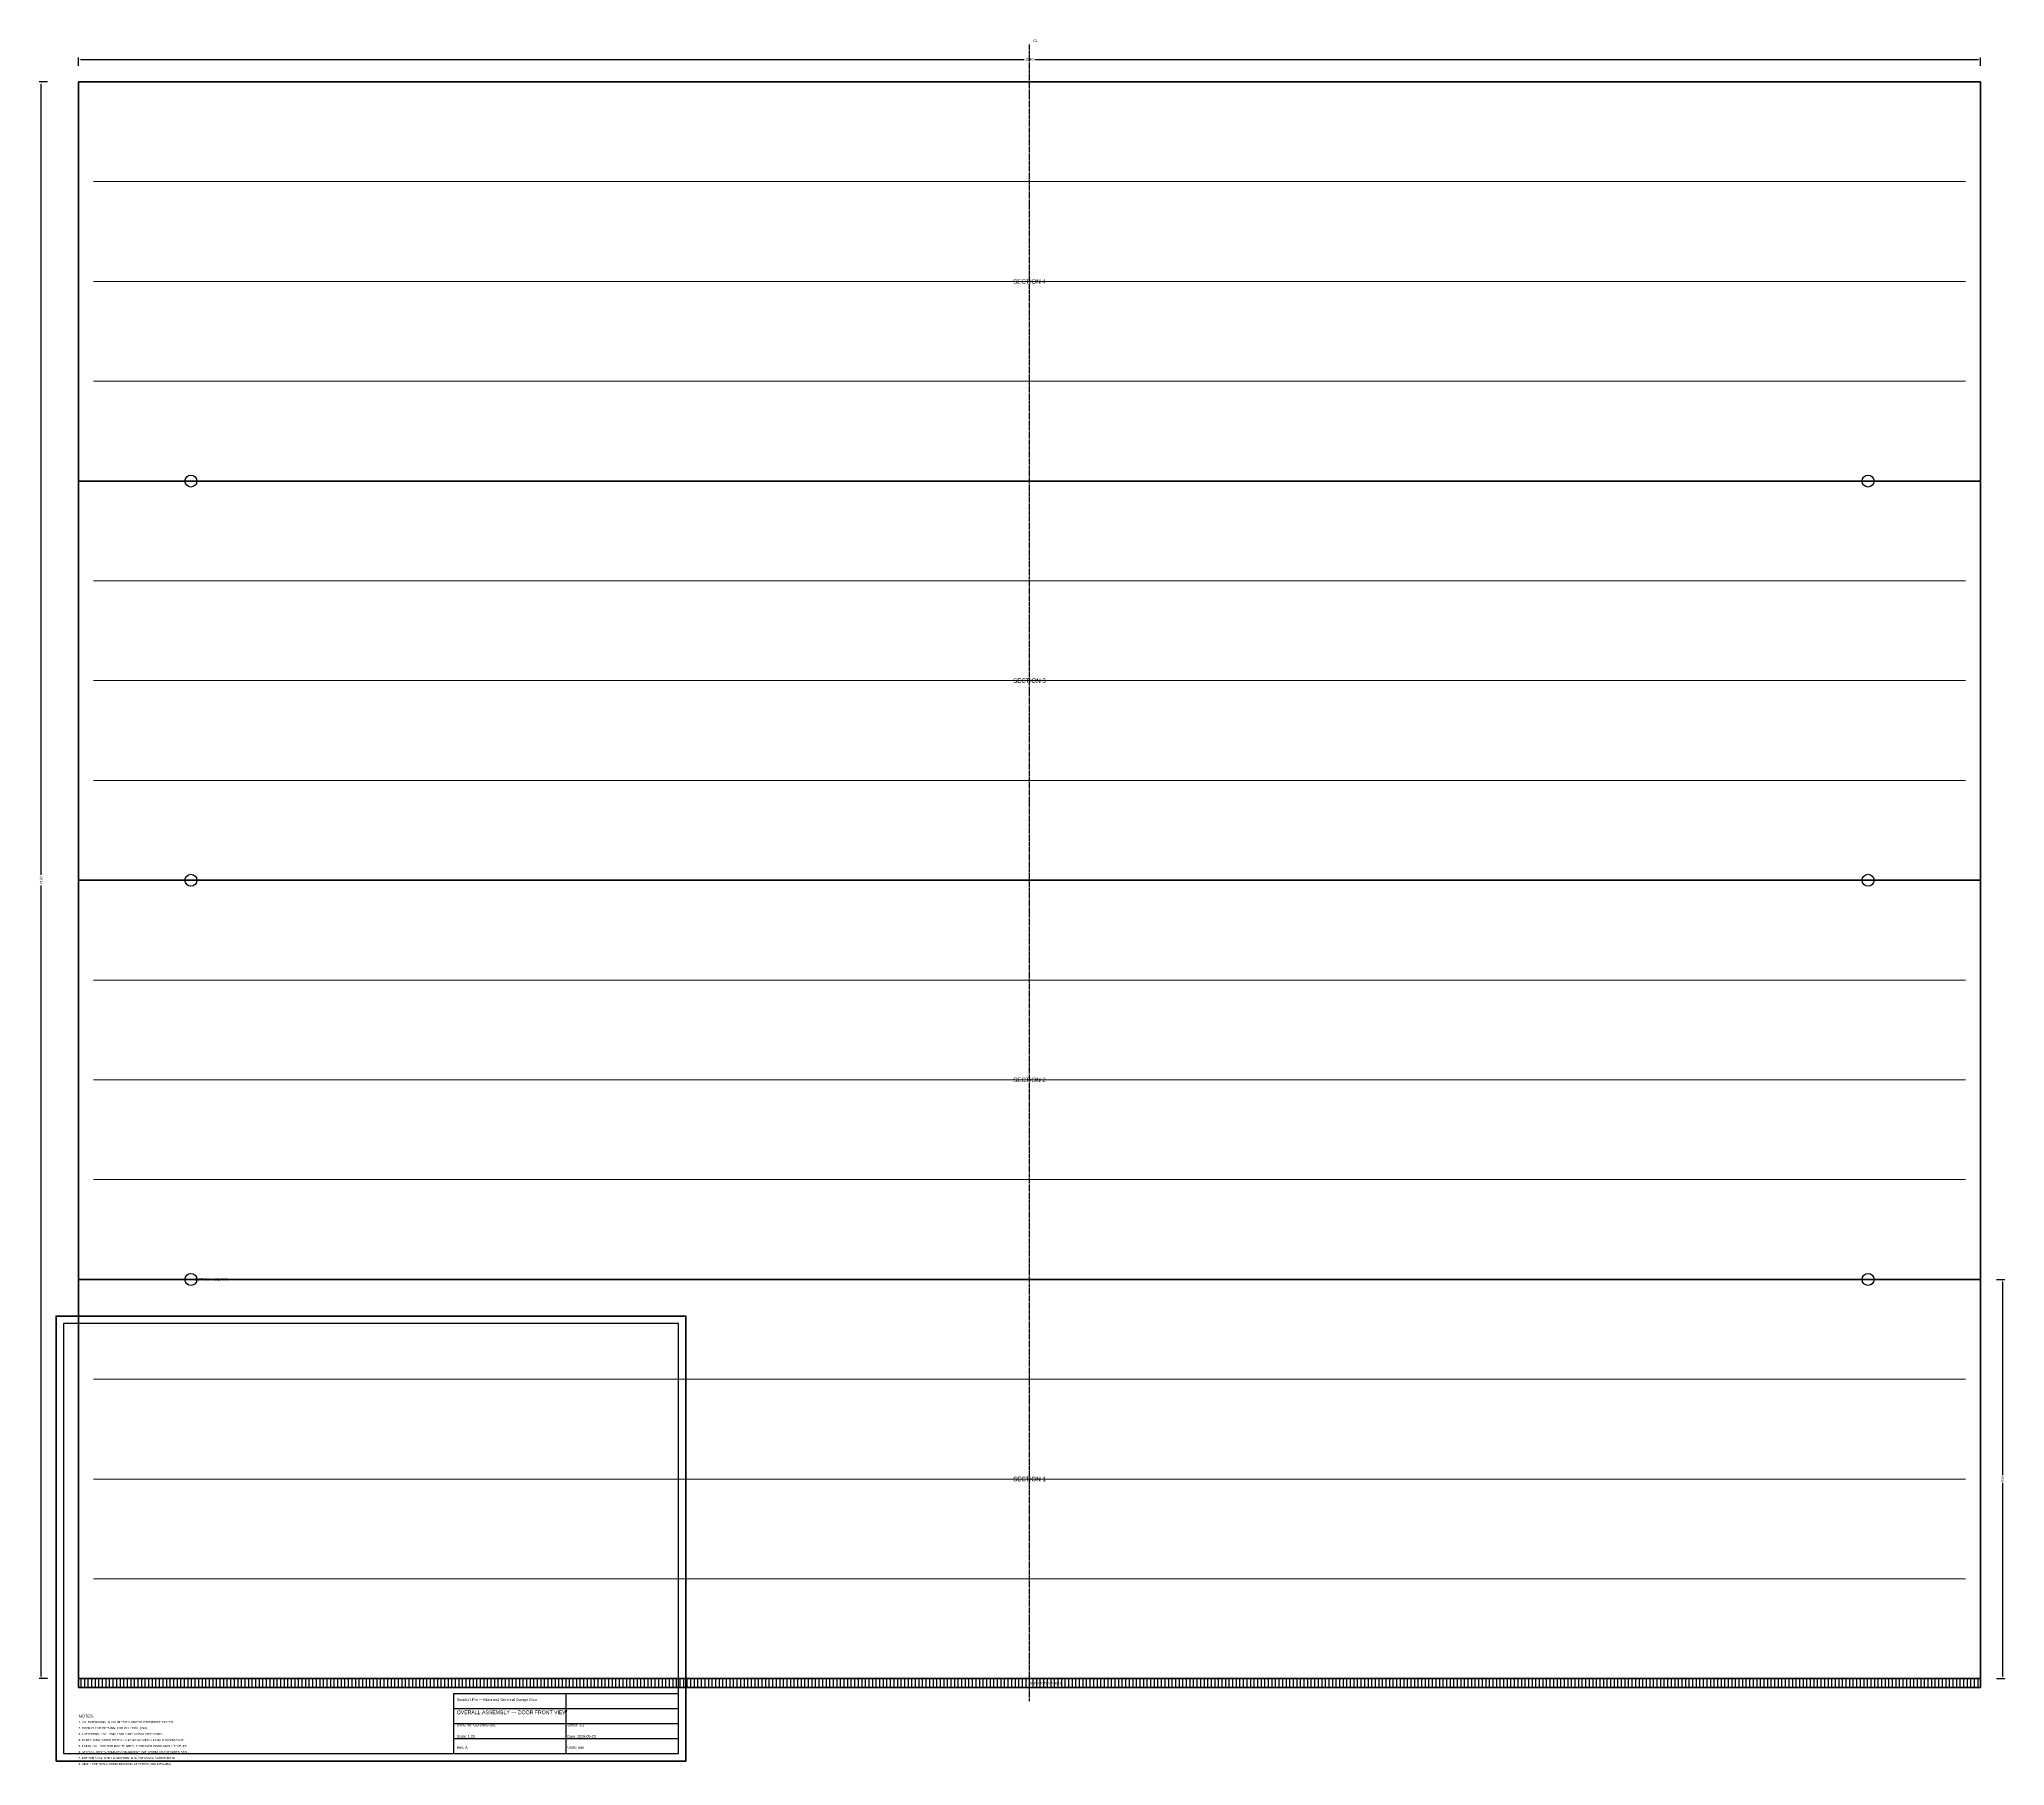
# Model space of a CAD drawing. Header units: millimetres. Extents: x -22 to 2602, y -6 to 2299.
import ezdxf
from ezdxf.enums import TextEntityAlignment as Align

# ---------------------------------------------------------------- set-up
doc = ezdxf.new("R2010")
doc.units = ezdxf.units.MM
doc.linetypes.add('CENTER', pattern=[5.08, 3.175, -0.635, 0.635, -0.635])
for name, color, linetype in [('ANNOTATION', 5, 'Continuous'), ('CENTER', 1, 'CENTER'), ('DIM', 2, 'Continuous'), ('HATCH', 8, 'Continuous'), ('NOTES', 3, 'Continuous'), ('OUTLINE', 7, 'Continuous'), ('TITLE', 6, 'Continuous')]:
    doc.layers.add(name, color=color, linetype=linetype)
doc.styles.add('OpenSansCondensed-Light', font='OpenSansCondensed-Light.ttf')
doc.dimstyles.get("Standard").update_dxf_attribs({"dimtxt": 3.5, "dimasz": 3, "dimexe": 2.5, "dimexo": 1.5, "dimgap": 1, "dimtad": 1, "dimcen": 2.5, "dimazin": 3, "dimtfac": 1, "dimtmove": 0, "dimatfit": 3})

# ---------------------------------------------------------------- blocks, each defined once
blk = doc.blocks.new('_CLOSEDFILLED')
at = {"color": 0, "linetype": 'BYBLOCK'}
blk.add_solid([(-1, 0.16), (0, 0), (-1, -0.16)], dxfattribs=at)
blk = doc.blocks.new('*D1')
for p, q in [((30, 2263.5), (30, 2274.5)), ((33, 2272), (1293, 2272)), ((1307, 2272), (2567, 2272)), ((2570, 2263.5), (2570, 2274.5))]:
    blk.add_line(p, q)
at = {"layer": 'Defpoints'}
for p in [(30, 2272), (30, 2262), (2570, 2262)]:
    blk.add_point(p, dxfattribs=at)
at = {"layer": 'DIM', "xscale": 3, "yscale": 3, "rotation": 180}
blk.add_blockref('_CLOSEDFILLED', (30, 2272), dxfattribs=at)
at = {"layer": 'DIM', "xscale": 3, "yscale": 3}
blk.add_blockref('_CLOSEDFILLED', (2570, 2272), dxfattribs=at)
at = {"layer": 'DIM', "insert": (1300, 2272), "char_height": 3.5, "attachment_point": 5, "style": 'OpenSansCondensed-Light'}
blk.add_mtext('2540', dxfattribs=at)
blk = doc.blocks.new('*D2')
for p, q in [((-11.5, 2242), (-22.5, 2242)), ((-20, 1183), (-20, 2239)), ((-20, 113), (-20, 1169)), ((-11.5, 110), (-22.5, 110))]:
    blk.add_line(p, q)
at = {"layer": 'Defpoints'}
for p in [(-10, 2242), (-20, 110), (-10, 110)]:
    blk.add_point(p, dxfattribs=at)
at = {"layer": 'DIM', "xscale": 3, "yscale": 3}
for p, rotation in [((-20, 2242), 90), ((-20, 110), 270)]:
    blk.add_blockref('_CLOSEDFILLED', p, dxfattribs=dict(at, rotation=rotation))
at = {"layer": 'DIM', "insert": (-20, 1176), "char_height": 3.5, "attachment_point": 5, "rotation": 90, "style": 'OpenSansCondensed-Light'}
blk.add_mtext('2132', dxfattribs=at)
blk = doc.blocks.new('*D3')
for p, q in [((2591.5, 643), (2602.5, 643)), ((2600, 381.75), (2600, 640)), ((2600, 113), (2600, 371.25)), ((2591.5, 110), (2602.5, 110))]:
    blk.add_line(p, q)
at = {"layer": 'Defpoints'}
for p in [(2590, 643), (2590, 110), (2600, 110)]:
    blk.add_point(p, dxfattribs=at)
at = {"layer": 'DIM', "xscale": 3, "yscale": 3}
for p, rotation in [((2600, 643), 90), ((2600, 110), 270)]:
    blk.add_blockref('_CLOSEDFILLED', p, dxfattribs=dict(at, rotation=rotation))
at = {"layer": 'DIM', "insert": (2600, 376.5), "char_height": 3.5, "attachment_point": 5, "rotation": 90, "style": 'OpenSansCondensed-Light'}
blk.add_mtext('533', dxfattribs=at)

msp = doc.modelspace()

# ---------------------------------------------------------------- hatches: boundary and pattern name
at = {"layer": 'HATCH'}
h = msp.add_hatch(dxfattribs=at)
h.set_pattern_fill('ANSI31', scale=1.5, angle=45)
h.paths.add_polyline_path([(30, 98), (2570, 98), (2570, 110), (30, 110)])

# ---------------------------------------------------------------- linework, layer by layer
at = {"layer": 'CENTER'}
msp.add_line((1300, 80), (1300, 2292), dxfattribs=at)
at = {"layer": 'OUTLINE', "lineweight": 13}
for p, q in [((50, 2108.75), (2550, 2108.75)), ((50, 1975.5), (2550, 1975.5)), ((50, 1842.25), (2550, 1842.25)), ((50, 1575.75), (2550, 1575.75)), ((50, 1442.5), (2550, 1442.5)), ((50, 1309.25), (2550, 1309.25)), ((50, 1042.75), (2550, 1042.75)), ((50, 909.5), (2550, 909.5)), ((50, 776.25), (2550, 776.25)), ((50, 509.75), (2550, 509.75)), ((50, 376.5), (2550, 376.5)), ((50, 243.25), (2550, 243.25))]:
    msp.add_line(p, q, dxfattribs=at)
at = {"layer": 'OUTLINE', "lineweight": 70}
for p, q in [((30, 1709), (2570, 1709)), ((30, 1176), (2570, 1176)), ((30, 643), (2570, 643))]:
    msp.add_line(p, q, dxfattribs=at)
at = {"layer": 'OUTLINE', "lineweight": 50}
for points in [[(30, 1709), (2570, 1709), (2570, 2242), (30, 2242), (30, 1709)], [(30, 1176), (2570, 1176), (2570, 1709), (30, 1709), (30, 1176)], [(30, 643), (2570, 643), (2570, 1176), (30, 1176), (30, 643)], [(30, 110), (2570, 110), (2570, 643), (30, 643), (30, 110)]]:
    msp.add_lwpolyline(points, dxfattribs=at)
at = {"layer": 'OUTLINE', "lineweight": 35}
msp.add_lwpolyline([(30, 98), (2570, 98), (2570, 110), (30, 110)], close=True, dxfattribs=at)
at = {"layer": 'OUTLINE'}
for centre in [(180, 1709), (2420, 1709), (180, 1176), (2420, 1176), (180, 643), (2420, 643)]:
    msp.add_circle(centre, 8, dxfattribs=at)
at = {"layer": 'TITLE'}
for p, q in [((531, 90), (831, 90)), ((531, 10), (531, 90)), ((681, 10), (681, 90)), ((531, 70), (831, 70)), ((531, 50), (831, 50)), ((531, 30), (831, 30)), ((531, 10), (831, 10))]:
    msp.add_line(p, q, dxfattribs=at)
at = {"layer": 'TITLE', "lineweight": 50}
msp.add_lwpolyline([(0, 0), (841, 0), (841, 594), (0, 594), (0, 0)], dxfattribs=at)
at = {"layer": 'TITLE', "lineweight": 25}
msp.add_lwpolyline([(10, 10), (831, 10), (831, 584), (10, 584), (10, 10)], dxfattribs=at)

# ---------------------------------------------------------------- texts
at = {"layer": 'ANNOTATION'}
for s, p in [('SECTION 4', (1300, 1975.5)), ('SECTION 3', (1300, 1442.5)), ('SECTION 2', (1300, 909.5)), ('SECTION 1', (1300, 376.5))]:
    msp.add_text(s, height=6, dxfattribs=at).set_placement(p, align=Align.MIDDLE_CENTER)
at = {"layer": 'NOTES'}
for s, height, p in [('CL', 3.5, (1305, 2297)), ('SECTION HINGE (TYP)', 3, (185, 643)), ('EPDM BOTTOM SEAL', 3, (1300, 104)), ('1. ALL DIMENSIONS IN MILLIMETRES UNLESS OTHERWISE STATED.', 2.8, (30, 52)), ('NOTES:', 4, (30, 60)), ('4. PANEL: 0.45mm PPGI OUTER + 0.40mm GI INNER + 40mm PU FOAM CORE.', 2.8, (30, 28)), ('3. 4 SECTIONS, EACH 2540 × 533 × 40mm INSULATED PANEL.', 2.8, (30, 36)), ('2. DOOR CLEAR OPENING: 2500 W × 2100 H (mm).', 2.8, (30, 44)), ('5. FINISH: RAL 7016 ANTHRACITE GREY, EMBOSSED WOOD-GRAIN TEXTURE.', 2.8, (30, 20)), ('6. SECTION JOINTS: TONGUE-AND-GROOVE WITH EPDM CO-EXTRUDED SEAL.', 2.8, (30, 12)), ('7. BOTTOM SEAL: EPDM D-SECTION IN AL ASTRAGAL, SCREW-FIXED.', 2.8, (30, 4)), ('8. SIDE + TOP SEALS: EPDM BRUSH/BULB STRIPS (SEE DWG-003).', 2.8, (30, -4))]:
    msp.add_text(s, height=height, dxfattribs=at).set_placement(p, align=Align.MIDDLE_LEFT)
at = {"layer": 'TITLE'}
for s, height, p in [('SmartLift Pro — Motorized Sectional Garage Door', 3.5, (535, 82)), ('OVERALL ASSEMBLY — DOOR FRONT VIEW', 5, (535, 65)), ('Scale: 1:20', 3.5, (535, 33)), ('DWG No: GD-DWG-001', 3.5, (535, 48)), ('Sheet: 1/1', 3.5, (683, 48)), ('Date: 2026-05-23', 3.5, (683, 33)), ('Rev: A', 3.5, (535, 18)), ('Units: mm', 3.5, (683, 18))]:
    msp.add_text(s, height=height, dxfattribs=at).set_placement(p, align=Align.MIDDLE_LEFT)

# ---------------------------------------------------------------- dimensions: what is measured, and where the dimension line sits
at = {"layer": 'DIM'}
dim = msp.add_linear_dim(base=(30, 2272), p1=(30, 2262), p2=(2570, 2262), dimstyle='Standard', dxfattribs=at)
dim.commit()
dim.dimension.update_dxf_attribs({"geometry": '*D1', "text_midpoint": (1300, 2272)})
for base, p1, p2, picture, middle in [((-20, 110), (-10, 110), (-10, 2242), '*D2', (-20, 1176)), ((2600, 110), (2590, 110), (2590, 643), '*D3', (2600, 376.5))]:
    dim = msp.add_linear_dim(base=base, p1=p1, p2=p2, angle=90, dimstyle='Standard', dxfattribs=at)
    dim.commit()
    dim.dimension.update_dxf_attribs({"geometry": picture, "text_midpoint": middle})

doc.saveas('drawing.dxf')
